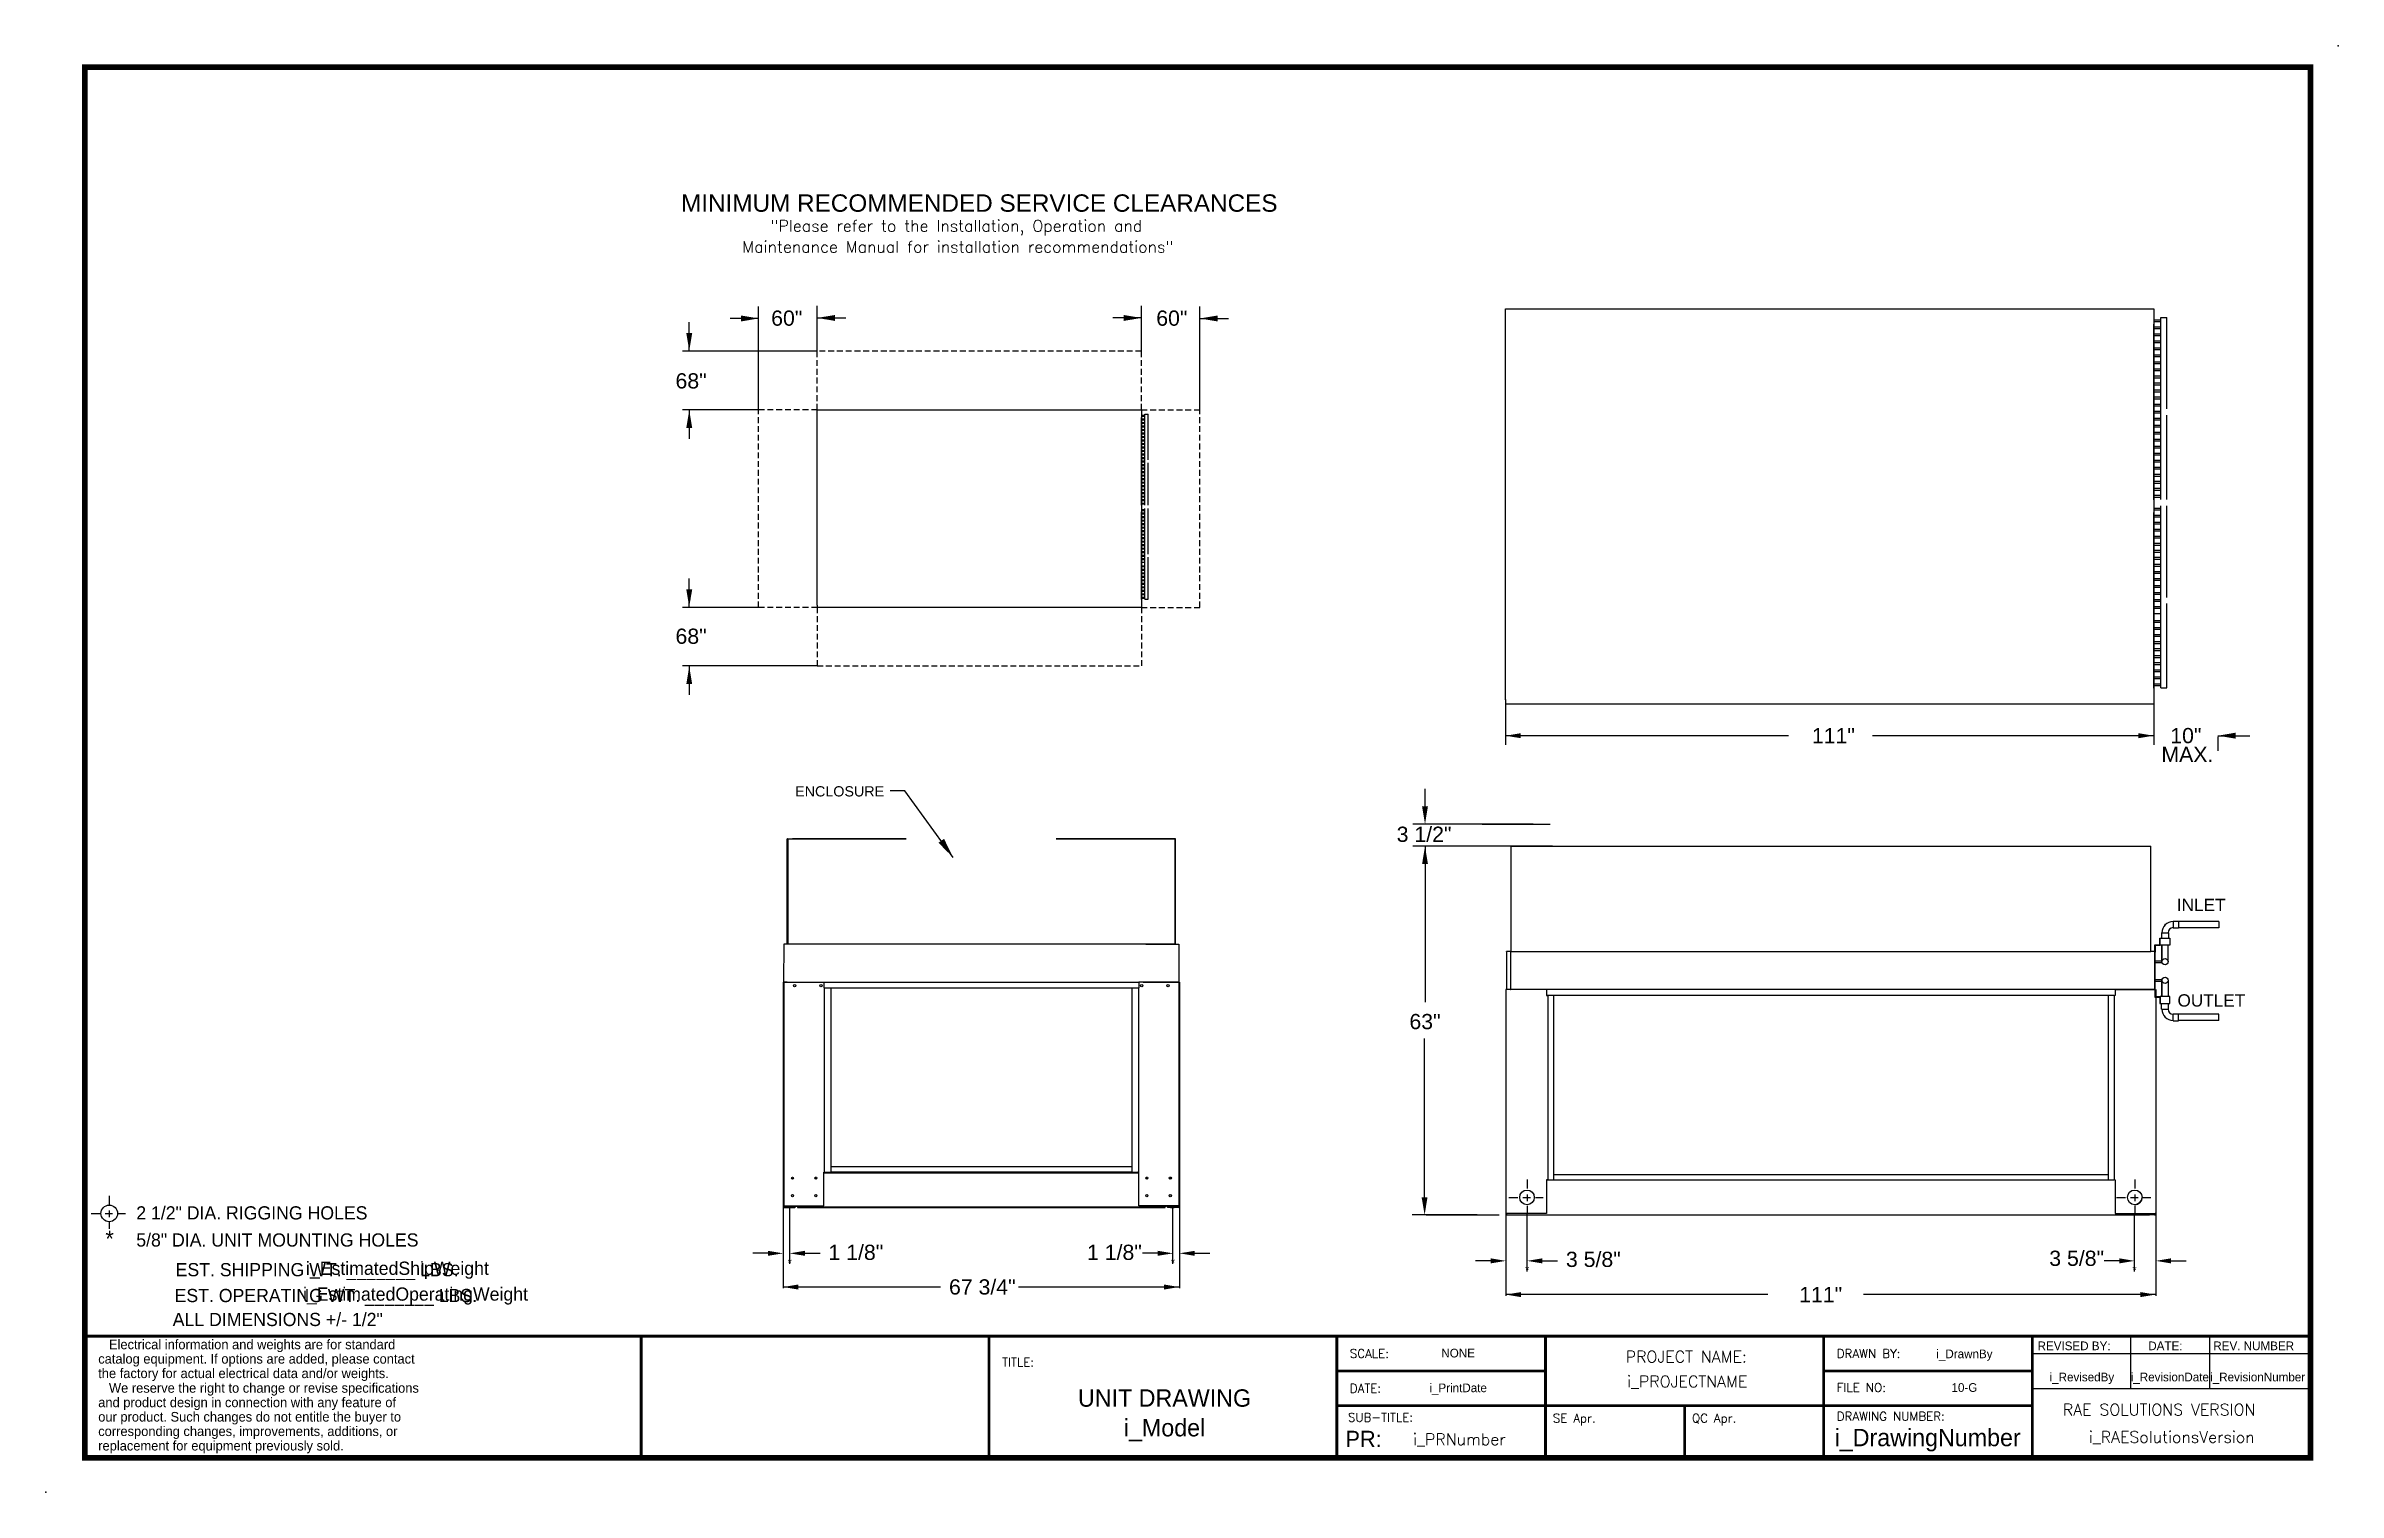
# Model space of a CAD drawing. Extents: x -115 to 276, y -24 to 223.
import ezdxf
from ezdxf.enums import TextEntityAlignment as Align

# ---------------------------------------------------------------- set-up
doc = ezdxf.new("R2010")
doc.units = 0
doc.header["$MEASUREMENT"] = 0
doc.linetypes.add('DASHED', pattern=[0.75, 0.5, -0.25])
doc.layers.get('0').update_dxf_attribs({"color": 1, "linetype": 'CONTINUOUS'})
doc.styles.add('dimentions', font='ARIAL.TTF')
doc.styles.add('SIMPLEX', font='SIMPLEX')
doc.dimstyles.get("Standard").update_dxf_attribs({"dimtxt": 0.18, "dimasz": 0.18, "dimexe": 0.18, "dimexo": 0.0625, "dimgap": 0.09, "dimtad": 0, "dimtih": 1, "dimtoh": 1, "dimdec": 4, "dimzin": 0, "dimdsep": 46, "dimtxsty": 'STANDARD', "dimcen": 0.09, "dimadec": 0, "dimazin": 0, "dimtfac": 1, "dimtdec": 4, "dimtofl": 0, "dimtmove": 0, "dimatfit": 3, "dimfxl": 1, "dimtolj": 1, "dimtzin": 0, "dimarcsym": 0})

msp = doc.modelspace()

# ---------------------------------------------------------------- texts
at = {"lineweight": 30}
for s, height, style, p in [('MINIMUM RECOMMENDED SERVICE CLEARANCES', 2.97, 'dimentions', (-6.92, 194.91)), ('SCALE:', 1.485, 'SIMPLEX', (107.31, -0.92)), ('DRAWN BY:', 1.485, 'SIMPLEX', (190.47, -0.92)), ('TITLE:', 1.485, 'SIMPLEX', (47.91, -2.41)), ('DATE:', 1.485, 'SIMPLEX', (107.31, -6.86)), ('FILE NO:', 1.485, 'SIMPLEX', (190.47, -6.72)), ('SUB-TITLE:', 1.485, 'SIMPLEX', (106.98, -11.82)), ('SE Apr.', 1.485, 'SIMPLEX', (141.98, -11.96)), ('QC Apr.', 1.485, 'SIMPLEX', (165.74, -11.96)), ('DRAWING NUMBER:', 1.485, 'SIMPLEX', (190.47, -11.64)), ('RAE SOLUTIONS VERSION', 1.9721, 'SIMPLEX', (229.09, -10.74))]:
    msp.add_text(s, height=height, dxfattribs=dict(at, style=style)).set_placement(p)
at = {"lineweight": 30, "style": 'SIMPLEX'}
for s, height, p in [('"Please refer to the Installation, Operation and', 1.9721, (40.12, 191.51)), ('Maintenance Manual for installation recommendations"', 1.9721, (40.36, 187.94)), ('PROJECT NAME:', 1.9721, (164.78, -1.71)), ('i_PROJECTNAME', 1.9721, (164.93, -5.94)), ('i_PRNumber', 1.972, (126.02, -15.81)), ('i_RAESolutionsVersion', 1.9721, (247.69, -15.43))]:
    msp.add_text(s, height=height, dxfattribs=at).set_placement(p, align=Align.CENTER)
at = {"color": 1, "style": 'dimentions'}
msp.add_text('MAX.', height=2.6, dxfattribs=at).set_placement((250.36, 100.89), align=Align.CENTER)
for s, p in [('3 1/2"', (119.99, 88.6)), ('63"', (120.15, 56.55))]:
    msp.add_text(s, height=2.6, dxfattribs=at).set_placement(p, align=Align.MIDDLE)
at = {"color": 1, "lineweight": 30, "style": 'dimentions'}
for s, p in [('INLET', (256.88, 75.42)), ('OUTLET', (260.24, 59.11))]:
    msp.add_text(s, height=2.1, dxfattribs=at).set_placement(p, align=Align.RIGHT)
at = {"lineweight": 30}
for s, height, p in [('2 1/2" DIA. RIGGING HOLES', 2.2572, (-99.96, 22.73)), ('5/8" DIA. UNIT MOUNTING HOLES', 2.2572, (-99.96, 18.1)), ('   Electrical information and weights are for standard', 1.6448, (-106.46, 0.56)), ('REVISED BY:', 1.485, (224.77, 0.4)), ('DATE:', 1.485, (243.68, 0.4)), ('REV. NUMBER', 1.485, (254.79, 0.4)), ('the factory for actual electrical data and/or weights.', 1.6448, (-106.46, -4.37)), ('catalog equipment. If options are added, please contact', 1.6448, (-106.46, -1.9)), ('and product design in connection with any feature of', 1.6448, (-106.46, -9.34)), ('   We reserve the right to change or revise specifications', 1.6448, (-106.46, -6.87)), ('our product. Such changes do not entitle the buyer to', 1.6448, (-106.46, -11.8)), ('corresponding changes, improvements, additions, or ', 1.6448, (-106.46, -14.27)), ('replacement for equipment previously sold.', 1.6448, (-106.46, -16.74))]:
    msp.add_text(s, height=height, dxfattribs=at).set_placement(p)
for s, height, p in [('*', 2.78, (-104.51, 18.06)), ('EST. SHIPPING WT. _______ LBS.', 2.2572, (-69.08, 13.03)), ('i_EstimatedShipWeight', 2.2598, (-55.36, 13.27)), ('*', 1.35, (137.6, 13.41)), ('*', 1.35, (241.34, 13.41)), ('EST. OPERATING WT. _______ LBS.', 2.2572, (-67.58, 8.61)), ('i_EstimatedOperatingWeight', 2.2572, (-52.27, 8.86)), ('ALL DIMENSIONS +/- 1/2"', 2.2572, (-75.8, 4.52)), ('NONE', 1.485, (125.81, -0.84)), ('i_DrawnBy', 1.485, (212.28, -0.97)), ('i_RevisedBy', 1.485, (232.34, -4.93)), ('i_RevisionDate', 1.485, (247.36, -4.93)), ('i_RevisionNumber', 1.485, (262.36, -4.93)), ('UNIT DRAWING', 2.97, (75.66, -9.26)), ('i_PrintDate', 1.485, (125.81, -6.78)), ('10-G', 1.485, (212.28, -6.72)), ('i_Model', 2.97, (75.66, -14.33)), ('i_DrawingNumber', 2.97, (206, -16.01))]:
    msp.add_text(s, height=height, dxfattribs=at).set_placement(p, align=Align.CENTER)
at = {"color": 1, "lineweight": 30}
for p in [(11.64, 14.7), (77.09, 14.7)]:
    msp.add_text('*', height=1.35, dxfattribs=at).set_placement(p, align=Align.CENTER)
at = {"color": 1, "style": 'dimentions'}
for s, p in [('1 1/8"', (18.26, 15.82)), ('1 1/8"', (62.42, 15.82)), ('3 5/8"', (144.22, 14.62)), ('3 5/8"', (226.77, 14.8))]:
    msp.add_text(s, height=2.6, dxfattribs=at).set_placement(p)
at = {"lineweight": 30}
msp.add_text('PR:', height=2.784, dxfattribs=at).set_placement((112.76, -16.16), align=Align.RIGHT)
at = {"color": 1, "char_height": 2.6, "attachment_point": 5, "style": 'dimentions'}
for s, insert in [('\\A1;60"', (11.14, 176.72)), ('\\A1;60"', (76.91, 176.72)), ('68"', (-5.2, 166)), ('68"', (-5.2, 122.37)), ('111"', (189.9, 105.39)), ('\\A1;10"', (250.1, 105.39))]:
    msp.add_mtext(s, dxfattribs=dict(at, insert=insert))
at = {"color": 1, "lineweight": 30, "insert": (27.78, 95.87), "char_height": 1.75, "attachment_point": 6, "style": 'dimentions'}
msp.add_mtext('ENCLOSURE', dxfattribs=at)
at = {"lineweight": 30, "insert": (44.54, 11.19), "char_height": 2.6, "attachment_point": 5, "style": 'dimentions'}
msp.add_mtext('67 3/4"', dxfattribs=at)
at = {"insert": (187.73, 9.9), "char_height": 2.6, "attachment_point": 5, "style": 'dimentions'}
msp.add_mtext('111"', dxfattribs=at)

# ---------------------------------------------------------------- linework, layer by layer
at = {"color": 1, "lineweight": 30}
for p, q in [((6.34, 176.68), (1.48, 176.68)), ((6.34, 161.07), (6.34, 178.72)), ((16.34, 171.07), (16.34, 178.82)), ((16.34, 171.07), (16.34, 178.82)), ((16.34, 176.77), (21.21, 176.77)), ((71.71, 176.77), (66.85, 176.77)), ((71.71, 171.07), (71.71, 178.82)), ((71.71, 171.07), (71.71, 178.82)), ((81.71, 161.07), (81.71, 178.72)), ((81.71, 176.68), (86.57, 176.68)), ((-5.52, 171.15), (-5.52, 176.02)), ((-5.52, 160.99), (-5.52, 156.13)), ((-5.52, 127.38), (-5.52, 132.24)), ((-5.52, 117.22), (-5.52, 112.36)), ((133.92, 111.55), (133.92, 103.81)), ((244.65, 111.55), (244.65, 103.81)), ((155.6, 105.39), (133.92, 105.39)), ((182.26, 105.39), (133.92, 105.39)), ((244.65, 105.39), (196.59, 105.39)), ((255.55, 105.39), (261.02, 105.39)), ((120.34, 23.51), (132.79, 23.51)), ((133.97, 24.51), (133.97, 9.68)), ((137.6, 13.86), (137.6, 23.76)), ((244.97, 24.51), (244.97, 9.68))]:
    msp.add_line(p, q, dxfattribs=at)
at = {"color": 1, "linetype": 'Continuous'}
for p, q in [((133.92, 111.54), (133.92, 178.34)), ((133.92, 178.34), (244.65, 178.34)), ((244.65, 178.34), (244.65, 110.8)), ((16.34, 127.67), (16.34, 161.07)), ((16.34, 161.07), (71.71, 161.07)), ((71.71, 161.07), (71.71, 127.3)), ((244.59, 145.48), (244.58, 145.48)), ((244.59, 145.48), (244.59, 145.48)), ((244.65, 145.48), (244.65, 145.47)), ((71.71, 144.64), (71.71, 144.64)), ((71.71, 144.64), (71.71, 144.64)), ((71.74, 144.64), (71.74, 144.64)), ((71.68, 127.3), (16.69, 127.3)), ((244.58, 110.8), (134.61, 110.8)), ((11.22, 69.79), (11.22, 87.74)), ((11.27, 87.74), (11.22, 87.74)), ((11.23, 69.79), (11.23, 87.74)), ((11.27, 87.74), (11.23, 87.74)), ((11.27, 87.79), (12.11, 87.79)), ((11.27, 87.79), (11.27, 87.74)), ((11.27, 87.79), (12.11, 87.79)), ((11.27, 87.79), (11.27, 87.74)), ((11.27, 69.79), (11.27, 87.74)), ((11.27, 87.74), (11.32, 87.74)), ((11.27, 87.74), (12.11, 87.74)), ((11.27, 69.79), (11.27, 87.74)), ((11.27, 87.74), (11.32, 87.74)), ((11.27, 87.74), (12.11, 87.74)), ((11.27, 87.69), (11.32, 87.69)), ((11.27, 87.69), (11.32, 87.69)), ((11.32, 87.69), (11.32, 87.74)), ((11.32, 87.69), (11.32, 87.74)), ((11.32, 87.69), (11.32, 69.79)), ((11.32, 87.69), (11.32, 87.69)), ((11.32, 87.69), (11.32, 69.79)), ((11.32, 87.69), (11.32, 87.69)), ((31.54, 87.69), (11.32, 87.69)), ((31.54, 87.69), (11.32, 87.69)), ((12.11, 87.74), (12.11, 87.79)), ((12.11, 87.74), (12.11, 87.79)), ((12.11, 87.74), (12.11, 87.74)), ((12.16, 87.74), (12.11, 87.74)), ((12.12, 87.74), (12.12, 87.74)), ((12.16, 87.74), (12.12, 87.74)), ((12.16, 87.74), (12.16, 87.74)), ((12.16, 87.74), (12.16, 87.74)), ((31.54, 87.74), (12.16, 87.74)), ((31.54, 87.74), (12.16, 87.74)), ((76.61, 87.74), (57.16, 87.74)), ((76.6, 87.74), (57.16, 87.74)), ((77.45, 87.69), (57.16, 87.69)), ((77.44, 87.69), (57.16, 87.69)), ((76.6, 87.74), (76.6, 87.74)), ((76.6, 87.74), (76.65, 87.74)), ((76.61, 87.74), (76.61, 87.74)), ((76.61, 87.74), (76.66, 87.74)), ((77.49, 87.79), (76.65, 87.79)), ((76.65, 87.79), (76.65, 87.74)), ((77.49, 87.74), (76.65, 87.74)), ((76.65, 87.74), (76.65, 87.74)), ((77.5, 87.79), (76.66, 87.79)), ((76.66, 87.79), (76.66, 87.74)), ((77.5, 87.74), (76.66, 87.74)), ((76.66, 87.74), (76.66, 87.74)), ((77.49, 87.74), (77.44, 87.74)), ((77.44, 87.69), (77.44, 87.74)), ((77.45, 87.69), (77.44, 87.69)), ((77.5, 87.74), (77.45, 87.74)), ((77.45, 87.69), (77.45, 87.74)), ((77.45, 69.79), (77.45, 87.69)), ((77.45, 87.69), (77.5, 87.69)), ((77.45, 87.69), (77.45, 87.69)), ((77.45, 69.79), (77.45, 87.69)), ((77.45, 87.69), (77.49, 87.69)), ((77.49, 87.74), (77.49, 87.79)), ((77.49, 69.79), (77.49, 87.74)), ((77.54, 87.74), (77.49, 87.74)), ((77.5, 87.74), (77.5, 87.79)), ((77.5, 69.79), (77.5, 87.74)), ((77.55, 87.74), (77.5, 87.74)), ((77.54, 69.79), (77.54, 87.74)), ((77.55, 69.79), (77.55, 87.74)), ((134.78, 86.49), (134.78, 68.49)), ((134.82, 86.49), (244.11, 86.49)), ((244.11, 86.44), (244.11, 86.49)), ((244.11, 68.49), (244.11, 86.44)), ((10.62, 69.79), (10.61, 63.3)), ((11.32, 69.79), (10.62, 69.79)), ((77.45, 69.79), (11.32, 69.79)), ((77.45, 69.79), (72.47, 69.79)), ((72.47, 69.79), (77.45, 69.79)), ((72.47, 69.79), (77.45, 69.79)), ((77.45, 69.79), (77.44, 69.79)), ((77.45, 69.79), (77.44, 69.79)), ((77.45, 69.79), (77.44, 69.79)), ((77.44, 69.79), (77.44, 69.79)), ((77.45, 69.79), (77.45, 69.79)), ((77.45, 69.79), (77.45, 69.79)), ((77.45, 69.79), (77.45, 69.79)), ((77.5, 69.79), (77.45, 69.79)), ((77.45, 69.79), (77.45, 69.79)), ((77.45, 69.79), (77.45, 69.79)), ((77.45, 69.79), (77.45, 69.79)), ((77.45, 69.79), (77.45, 69.79)), ((77.5, 69.79), (77.45, 69.79)), ((77.45, 69.79), (77.45, 69.79)), ((77.45, 69.79), (77.45, 69.79)), ((77.45, 69.79), (77.45, 69.79)), ((77.45, 69.79), (77.45, 69.79)), ((77.49, 69.79), (77.45, 69.79)), ((77.54, 69.79), (77.49, 69.79)), ((77.55, 69.79), (77.5, 69.79)), ((77.55, 69.79), (77.5, 69.79)), ((77.54, 69.79), (78.12, 69.79)), ((77.55, 69.79), (78.12, 69.79)), ((77.55, 69.79), (78.12, 69.79)), ((78.12, 69.79), (78.12, 63.3)), ((134.78, 68.49), (134.08, 68.49)), ((134.08, 68.44), (134.08, 68.49)), ((134.08, 68.38), (134.08, 62.01)), ((134.77, 68.49), (134.77, 62.01)), ((134.78, 68.49), (134.82, 68.49)), ((134.82, 68.49), (244.11, 68.49)), ((244.11, 68.49), (244.11, 68.44)), ((244.81, 68.49), (244.11, 68.49)), ((244.11, 68.44), (244.11, 68.49)), ((244.11, 68.49), (244.11, 68.49)), ((244.81, 68.44), (244.81, 68.49)), ((244.81, 68.44), (244.81, 68.38)), ((244.81, 62.01), (244.81, 68.38)), ((10.51, 63.3), (10.5, 62.3)), ((10.52, 63.3), (10.51, 62.3)), ((10.52, 63.3), (10.51, 62.3)), ((10.51, 63.3), (10.51, 25.05)), ((10.51, 63.3), (10.62, 63.3)), ((10.51, 63.3), (10.51, 63.3)), ((10.52, 63.3), (10.52, 25.05)), ((10.52, 63.3), (10.63, 63.3)), ((10.52, 63.3), (10.52, 63.3)), ((10.52, 63.3), (10.52, 63.3)), ((10.52, 63.3), (10.63, 63.3)), ((10.62, 63.3), (10.62, 25.05)), ((10.62, 63.3), (17.45, 63.3)), ((11.18, 63.3), (10.62, 63.3)), ((11.18, 63.3), (10.62, 63.3)), ((10.62, 63.3), (10.62, 63.3)), ((10.63, 63.3), (10.63, 25.05)), ((11.19, 63.3), (10.63, 63.3)), ((11.19, 63.3), (10.63, 63.3)), ((10.63, 63.3), (10.63, 63.3)), ((10.63, 63.3), (10.63, 63.3)), ((11.19, 63.3), (10.63, 63.3)), ((11.19, 63.3), (10.63, 63.3)), ((10.68, 63.3), (10.68, 63.3)), ((10.68, 63.3), (10.68, 63.3)), ((10.68, 63.3), (10.68, 63.3)), ((10.68, 63.3), (10.68, 63.3)), ((10.68, 63.3), (10.68, 63.3)), ((10.68, 63.3), (10.68, 63.3)), ((17.45, 63.3), (17.45, 62.3)), ((17.45, 63.3), (71.29, 63.3)), ((78.12, 63.3), (71.29, 63.3)), ((71.29, 63.3), (71.29, 62.3)), ((71.99, 63.3), (77.44, 63.3)), ((78.12, 63.3), (71.99, 63.3)), ((78.12, 63.3), (71.99, 63.3)), ((71.99, 63.3), (77.44, 63.3)), ((77.43, 63.3), (77.43, 63.3)), ((77.43, 63.3), (77.43, 63.3)), ((77.43, 63.3), (77.43, 63.3)), ((77.43, 63.3), (77.43, 63.3)), ((77.49, 63.3), (77.43, 63.3)), ((77.44, 63.3), (77.44, 63.3)), ((77.44, 63.3), (77.44, 63.3)), ((77.44, 63.3), (77.44, 63.3)), ((77.44, 63.3), (77.44, 63.3)), ((77.5, 63.3), (77.44, 63.3)), ((77.5, 63.3), (77.44, 63.3)), ((77.44, 63.3), (77.44, 63.3)), ((77.44, 63.3), (77.44, 63.3)), ((77.44, 63.3), (77.44, 63.3)), ((77.44, 63.3), (77.44, 63.3)), ((77.49, 63.3), (77.56, 63.3)), ((77.5, 63.3), (77.56, 63.3)), ((77.5, 63.3), (77.56, 63.3)), ((77.56, 63.3), (78.12, 63.3)), ((77.56, 63.3), (78.12, 63.3)), ((77.56, 63.3), (77.56, 63.3)), ((77.56, 63.3), (77.56, 63.3)), ((77.56, 63.3), (78.12, 63.3)), ((77.56, 63.3), (78.12, 63.3)), ((77.56, 63.3), (78.12, 63.3)), ((77.56, 63.3), (78.12, 63.3)), ((77.56, 63.3), (77.56, 63.3)), ((78.06, 63.3), (78.06, 63.3)), ((78.06, 63.3), (78.06, 63.3)), ((78.06, 63.3), (78.06, 63.3)), ((78.06, 63.3), (78.06, 63.3)), ((78.06, 63.3), (78.06, 63.3)), ((78.06, 63.3), (78.06, 63.3)), ((78.12, 63.3), (78.12, 25.05)), ((78.23, 63.3), (78.12, 63.3)), ((78.12, 63.3), (78.12, 63.3)), ((78.12, 63.3), (78.12, 63.3)), ((78.12, 63.3), (78.12, 63.3)), ((78.12, 63.3), (78.12, 63.3)), ((78.23, 63.3), (78.12, 63.3)), ((78.12, 63.3), (78.12, 25.05)), ((78.22, 63.3), (78.12, 63.3)), ((78.12, 63.3), (78.12, 63.3)), ((78.12, 63.3), (78.12, 63.3)), ((78.22, 63.3), (78.22, 25.05)), ((78.23, 63.3), (78.23, 25.05)), ((10.5, 62.3), (10.5, 30.8)), ((10.51, 62.3), (10.5, 62.3)), ((10.51, 62.3), (10.51, 30.8)), ((10.52, 62.3), (10.51, 62.3)), ((10.52, 62.3), (10.51, 62.3)), ((17.45, 62.3), (17.53, 62.3)), ((17.53, 62.3), (17.53, 30.8)), ((17.53, 62.3), (71.2, 62.3)), ((18.66, 62.3), (18.66, 30.8)), ((70.08, 62.3), (70.08, 30.8)), ((71.2, 62.3), (71.2, 30.8)), ((71.29, 62.3), (71.2, 62.3)), ((134.08, 62.01), (133.97, 62.01)), ((133.97, 62.01), (133.97, 23.76)), ((140.91, 62.01), (134.08, 62.01)), ((134.7, 62.01), (134.7, 62.01)), ((134.7, 62.01), (134.77, 62.01)), ((244.75, 62.01), (134.77, 62.01)), ((134.77, 62.01), (134.77, 62.01)), ((134.77, 62.01), (134.77, 62.01)), ((134.77, 62.01), (134.77, 62.01)), ((140.91, 62.01), (140.91, 61.01)), ((238.04, 62.01), (140.91, 62.01)), ((140.91, 61.01), (140.99, 61.01)), ((141.1, 61.01), (140.99, 61.01)), ((141.1, 61.01), (141.1, 29.51)), ((141.1, 61.01), (141.1, 29.51)), ((237.85, 61.01), (141.1, 61.01)), ((142.12, 61.01), (142.12, 29.51)), ((236.83, 61.01), (236.83, 29.51)), ((237.85, 61.01), (237.85, 29.51)), ((237.85, 61.01), (237.96, 61.01)), ((237.85, 61.01), (237.85, 29.51)), ((238.04, 61.01), (237.96, 61.01)), ((238.04, 62.01), (244.87, 62.01)), ((238.04, 62.01), (238.04, 61.01)), ((244.97, 62.01), (244.97, 23.76)), ((17.54, 57.48), (17.54, 30.8)), ((18.67, 57.69), (18.67, 30.8)), ((70.08, 31.7), (18.66, 31.7)), ((70.08, 31.7), (18.67, 31.7)), ((10.5, 30.8), (10.51, 25.05)), ((10.51, 30.8), (10.5, 30.8)), ((10.5, 30.8), (10.5, 30.8)), ((10.5, 30.8), (10.51, 30.8)), ((10.51, 30.8), (10.52, 25.05)), ((10.52, 30.8), (10.51, 30.8)), ((10.51, 30.8), (10.51, 30.8)), ((10.51, 30.8), (10.52, 30.8)), ((10.51, 30.8), (10.51, 30.8)), ((10.52, 30.8), (10.52, 30.8)), ((12.24, 29.67), (11.98, 29.67)), ((12.24, 29.67), (11.98, 29.67)), ((12.24, 29.67), (11.98, 29.67)), ((12.24, 29.67), (11.98, 29.67)), ((12.11, 29.99), (12.1, 29.99)), ((12.11, 29.99), (12.1, 29.99)), ((12.12, 29.99), (12.11, 29.99)), ((12.12, 29.99), (12.11, 29.99)), ((16.24, 29.67), (15.98, 29.67)), ((16.24, 29.67), (15.98, 29.67)), ((16.24, 29.67), (15.98, 29.67)), ((16.24, 29.67), (15.98, 29.67)), ((16.11, 29.99), (16.1, 29.99)), ((16.11, 29.99), (16.1, 29.99)), ((16.12, 29.99), (16.11, 29.99)), ((16.12, 29.99), (16.11, 29.99)), ((17.45, 25.05), (17.45, 30.8)), ((17.45, 30.8), (17.53, 30.8)), ((17.45, 30.8), (17.53, 30.8)), ((17.45, 30.7), (71.29, 30.7)), ((17.46, 25.05), (17.46, 30.8)), ((17.46, 30.8), (17.54, 30.8)), ((17.46, 30.8), (17.54, 30.8)), ((17.46, 30.7), (71.29, 30.7)), ((17.64, 30.8), (17.53, 30.8)), ((17.53, 30.8), (17.53, 30.8)), ((17.54, 30.8), (17.53, 30.8)), ((17.65, 30.8), (17.54, 30.8)), ((17.54, 30.8), (17.54, 30.8)), ((17.54, 30.8), (17.54, 30.8)), ((17.54, 30.8), (17.65, 30.8)), ((17.54, 30.8), (17.64, 30.8)), ((17.64, 30.8), (71.1, 30.8)), ((17.64, 30.8), (17.64, 30.8)), ((17.64, 30.8), (17.64, 30.8)), ((17.65, 30.8), (71.1, 30.8)), ((17.65, 30.8), (17.65, 30.8)), ((17.65, 30.8), (17.65, 30.8)), ((70.08, 30.8), (18.66, 30.8)), ((18.66, 30.8), (70.08, 30.8)), ((18.66, 30.8), (18.66, 30.8)), ((70.08, 30.8), (18.67, 30.8)), ((18.67, 30.8), (70.08, 30.8)), ((18.67, 30.8), (18.67, 30.8)), ((70.08, 30.8), (70.08, 30.8)), ((70.08, 30.8), (70.08, 30.8)), ((71.1, 30.8), (71.1, 30.8)), ((71.1, 30.8), (71.1, 30.8)), ((71.1, 30.8), (71.21, 30.8)), ((71.21, 30.8), (71.1, 30.8)), ((71.1, 30.8), (71.1, 30.8)), ((71.1, 30.8), (71.1, 30.8)), ((71.1, 30.8), (71.2, 30.8)), ((71.2, 30.8), (71.1, 30.8)), ((71.29, 30.8), (71.2, 30.8)), ((71.2, 30.8), (71.2, 30.8)), ((71.2, 30.8), (71.2, 30.8)), ((71.29, 30.8), (71.2, 30.8)), ((71.29, 30.8), (71.21, 30.8)), ((71.21, 30.8), (71.21, 30.8)), ((71.21, 30.8), (71.21, 30.8)), ((71.29, 30.8), (71.21, 30.8)), ((71.29, 25.05), (71.29, 30.8)), ((71.29, 25.05), (71.29, 30.8)), ((72.76, 29.67), (72.5, 29.67)), ((72.76, 29.67), (72.5, 29.67)), ((72.77, 29.67), (72.51, 29.67)), ((72.77, 29.67), (72.51, 29.67)), ((72.64, 29.99), (72.63, 29.99)), ((72.64, 29.99), (72.63, 29.99)), ((72.64, 29.99), (72.63, 29.99)), ((72.64, 29.99), (72.63, 29.99)), ((76.76, 29.67), (76.5, 29.67)), ((76.76, 29.67), (76.5, 29.67)), ((76.77, 29.67), (76.51, 29.67)), ((76.77, 29.67), (76.51, 29.67)), ((76.64, 29.99), (76.63, 29.99)), ((76.64, 29.99), (76.63, 29.99)), ((76.64, 29.99), (76.63, 29.99)), ((76.64, 29.99), (76.63, 29.99)), ((78.22, 30.8), (78.22, 30.8)), ((78.22, 30.8), (78.22, 30.8)), ((78.23, 30.8), (78.23, 30.8)), ((78.23, 30.8), (78.23, 30.8)), ((140.99, 29.51), (140.91, 29.51)), ((140.91, 29.51), (140.91, 23.76)), ((140.99, 29.51), (141.1, 29.51)), ((141.1, 29.51), (237.85, 29.51)), ((142.12, 30.4), (236.83, 30.4)), ((142.12, 29.51), (236.83, 29.51)), ((237.96, 29.51), (237.85, 29.51)), ((237.96, 29.51), (238.04, 29.51)), ((238.04, 29.51), (238.04, 23.76)), ((10.51, 25.8), (10.51, 10.97)), ((10.51, 25.05), (10.51, 25.05)), ((10.62, 25.05), (10.51, 25.05)), ((10.62, 25.05), (10.51, 25.05)), ((10.51, 25.05), (10.51, 25.05)), ((10.51, 24.45), (10.51, 15.15)), ((10.52, 25.05), (10.52, 25.05)), ((10.62, 25.05), (10.52, 25.05)), ((10.63, 25.05), (10.52, 25.05)), ((10.52, 25.05), (10.52, 25.05)), ((10.62, 25.05), (10.61, 24.91)), ((10.62, 25.05), (10.61, 24.91)), ((10.72, 24.91), (10.61, 24.91)), ((10.71, 24.91), (10.61, 24.91)), ((10.63, 25.05), (10.62, 25.05)), ((10.62, 25.05), (17.45, 25.05)), ((10.62, 25.05), (17.45, 25.05)), ((10.62, 25.05), (10.62, 25.05)), ((10.62, 25.05), (10.62, 25.05)), ((10.63, 25.05), (17.46, 25.05)), ((10.63, 25.05), (17.46, 25.05)), ((10.63, 25.05), (10.63, 25.05)), ((10.71, 25.05), (10.71, 24.99)), ((10.71, 24.99), (10.71, 24.91)), ((10.71, 24.99), (10.71, 24.99)), ((10.82, 24.99), (10.71, 24.99)), ((10.71, 24.99), (10.82, 24.99)), ((10.71, 24.91), (12.5, 24.91)), ((10.71, 24.8), (10.71, 24.91)), ((10.71, 24.8), (12.5, 24.8)), ((10.71, 24.8), (12.5, 24.8)), ((10.72, 25.05), (10.72, 24.99)), ((10.72, 24.99), (10.72, 24.91)), ((10.72, 24.99), (10.72, 24.99)), ((10.82, 24.99), (10.72, 24.99)), ((10.72, 24.99), (10.82, 24.99)), ((10.72, 24.91), (12.51, 24.91)), ((10.72, 24.8), (10.72, 24.91)), ((10.72, 24.8), (12.51, 24.8)), ((10.72, 24.8), (12.51, 24.8)), ((10.82, 25.05), (10.82, 24.99)), ((10.82, 25.05), (10.82, 24.99)), ((10.82, 24.99), (12.97, 24.99)), ((10.82, 24.99), (12.97, 24.99)), ((10.82, 24.99), (10.82, 24.99)), ((10.82, 24.99), (10.82, 24.99)), ((10.82, 24.99), (12.96, 24.99)), ((10.82, 24.99), (12.96, 24.99)), ((10.82, 24.99), (10.82, 24.99)), ((10.82, 24.99), (10.82, 24.99)), ((12.05, 24.8), (11.42, 24.8)), ((12.05, 24.8), (11.42, 24.8)), ((12.05, 24.8), (11.43, 24.8)), ((12.05, 24.8), (11.43, 24.8)), ((11.64, 15.15), (11.64, 25.05)), ((12.11, 26.99), (12.1, 26.99)), ((12.11, 26.99), (12.1, 26.99)), ((12.12, 26.99), (12.11, 26.99)), ((12.12, 26.99), (12.11, 26.99)), ((12.5, 24.91), (12.5, 24.99)), ((12.5, 24.91), (12.5, 24.8)), ((12.61, 24.91), (12.5, 24.91)), ((12.51, 24.91), (12.51, 24.99)), ((12.51, 24.91), (12.51, 24.8)), ((12.61, 24.91), (12.51, 24.91)), ((12.61, 24.91), (12.61, 24.99)), ((12.61, 24.91), (12.61, 24.99)), ((12.95, 24.91), (12.95, 24.99)), ((12.95, 24.91), (12.95, 24.8)), ((12.96, 24.91), (12.95, 24.91)), ((75.78, 24.8), (12.95, 24.8)), ((75.78, 24.8), (12.95, 24.8)), ((12.96, 24.91), (12.96, 24.99)), ((12.96, 24.99), (12.96, 24.91)), ((12.96, 24.91), (12.96, 24.8)), ((12.97, 24.91), (12.96, 24.91)), ((12.96, 24.91), (75.78, 24.91)), ((12.96, 24.91), (12.96, 24.8)), ((75.78, 24.8), (12.96, 24.8)), ((75.78, 24.8), (12.96, 24.8)), ((12.96, 24.8), (75.78, 24.8)), ((12.96, 24.8), (75.78, 24.8)), ((12.97, 24.99), (12.97, 24.91)), ((12.97, 24.91), (75.78, 24.91)), ((12.97, 24.91), (12.97, 24.8)), ((12.97, 24.8), (75.78, 24.8)), ((12.97, 24.8), (75.78, 24.8)), ((16.11, 26.99), (16.1, 26.99)), ((16.11, 26.99), (16.1, 26.99)), ((16.12, 26.99), (16.11, 26.99)), ((16.12, 26.99), (16.11, 26.99)), ((17.45, 25.05), (17.45, 25.05)), ((17.46, 25.05), (17.46, 25.05)), ((78.12, 25.05), (71.29, 25.05)), ((78.12, 25.05), (71.29, 25.05)), ((71.29, 25.05), (71.29, 25.05)), ((78.12, 25.05), (71.29, 25.05)), ((78.12, 25.05), (71.29, 25.05)), ((71.29, 25.05), (71.29, 25.05)), ((72.64, 26.99), (72.63, 26.99)), ((72.64, 26.99), (72.63, 26.99)), ((72.64, 26.99), (72.63, 26.99)), ((72.64, 26.99), (72.63, 26.99)), ((77.93, 24.99), (75.78, 24.99)), ((75.78, 24.99), (75.78, 24.91)), ((77.93, 24.99), (75.78, 24.99)), ((77.92, 24.99), (75.78, 24.99)), ((75.78, 24.99), (75.78, 24.91)), ((77.92, 24.99), (75.78, 24.99)), ((75.78, 24.8), (75.78, 24.91)), ((75.78, 24.8), (75.78, 24.91)), ((76.12, 24.91), (76.12, 24.99)), ((76.12, 24.91), (76.12, 24.99)), ((76.12, 24.91), (76.23, 24.91)), ((76.12, 24.91), (76.22, 24.91)), ((76.22, 24.91), (76.22, 24.99)), ((76.22, 24.91), (76.22, 24.8)), ((78.01, 24.91), (76.22, 24.91)), ((78.01, 24.8), (76.22, 24.8)), ((78.01, 24.8), (76.22, 24.8)), ((76.23, 24.91), (76.23, 24.99)), ((76.23, 24.91), (76.23, 24.8)), ((78.02, 24.91), (76.23, 24.91)), ((78.02, 24.8), (76.23, 24.8)), ((78.02, 24.8), (76.23, 24.8)), ((76.64, 26.99), (76.63, 26.99)), ((76.64, 26.99), (76.63, 26.99)), ((76.64, 26.99), (76.63, 26.99)), ((76.64, 26.99), (76.63, 26.99)), ((76.68, 24.8), (77.31, 24.8)), ((76.68, 24.8), (77.31, 24.8)), ((76.69, 24.8), (77.31, 24.8)), ((76.69, 24.8), (77.31, 24.8)), ((77.1, 15.15), (77.1, 25.05)), ((77.92, 24.99), (77.92, 25.05)), ((77.92, 24.99), (77.92, 24.99)), ((77.92, 24.99), (78.03, 24.99)), ((77.92, 24.99), (77.92, 24.99)), ((77.92, 24.99), (78.03, 24.99)), ((77.93, 24.99), (77.93, 25.05)), ((77.93, 24.99), (77.93, 24.99)), ((77.93, 24.99), (78.03, 24.99)), ((77.93, 24.99), (77.93, 24.99)), ((77.93, 24.99), (78.03, 24.99)), ((78.03, 24.99), (78.01, 24.91)), ((78.01, 24.8), (78.01, 24.91)), ((78.01, 24.91), (78.12, 24.91)), ((78.03, 24.99), (78.02, 24.91)), ((78.02, 24.8), (78.02, 24.91)), ((78.02, 24.91), (78.12, 24.91)), ((78.03, 25.05), (78.03, 24.99)), ((78.03, 25.05), (78.03, 24.99)), ((78.03, 24.99), (78.03, 24.99)), ((78.03, 24.99), (78.03, 24.99)), ((78.12, 25.05), (78.12, 25.05)), ((78.12, 25.05), (78.23, 25.05)), ((78.12, 25.05), (78.23, 25.05)), ((78.12, 25.05), (78.12, 25.05)), ((78.12, 25.05), (78.12, 24.91)), ((78.12, 25.05), (78.12, 25.05)), ((78.12, 25.05), (78.22, 25.05)), ((78.12, 25.05), (78.22, 25.05)), ((78.12, 25.05), (78.12, 25.05)), ((78.12, 25.05), (78.12, 24.91)), ((78.22, 25.05), (78.22, 25.05)), ((78.22, 25.05), (78.22, 25.05)), ((78.23, 25.8), (78.23, 10.97)), ((78.23, 25.05), (78.23, 25.05)), ((78.23, 25.05), (78.23, 25.05)), ((78.23, 24.45), (78.23, 15.15)), ((133.97, 23.76), (134.08, 23.76)), ((134.08, 23.76), (134.08, 23.69)), ((140.91, 23.76), (134.08, 23.76)), ((134.08, 23.69), (134.08, 23.61)), ((134.19, 23.51), (135.08, 23.51)), ((135.08, 23.51), (243.87, 23.51)), ((238.04, 23.76), (244.87, 23.76)), ((244.76, 23.51), (243.87, 23.51)), ((244.87, 23.69), (244.87, 23.76)), ((244.97, 23.76), (244.87, 23.76)), ((244.87, 23.69), (244.87, 23.61))]:
    msp.add_line(p, q, dxfattribs=at)
at = {"color": 1, "ltscale": 7}
for p, q in [((244.61, 176.46), (245.83, 176.46)), ((245.81, 176.84), (246.86, 176.84)), ((245.81, 145.77), (245.81, 176.84)), ((246.86, 161.22), (246.86, 176.84)), ((244.61, 176.16), (245.83, 176.16)), ((244.61, 175.26), (245.83, 175.26)), ((244.61, 174.96), (245.83, 174.96)), ((244.61, 174.06), (245.83, 174.06)), ((244.61, 173.76), (245.83, 173.76)), ((244.61, 172.86), (245.83, 172.86)), ((244.61, 172.56), (245.83, 172.56)), ((244.61, 171.66), (245.83, 171.66)), ((244.61, 171.36), (245.83, 171.36)), ((244.61, 170.46), (245.83, 170.46)), ((244.61, 170.16), (245.83, 170.16)), ((244.61, 169.26), (245.83, 169.26)), ((244.61, 168.96), (245.83, 168.96)), ((244.61, 168.06), (245.83, 168.06)), ((244.61, 167.76), (245.83, 167.76)), ((244.61, 166.86), (245.83, 166.86)), ((244.61, 166.56), (245.83, 166.56)), ((244.61, 165.66), (245.83, 165.66)), ((244.61, 165.36), (245.83, 165.36)), ((244.61, 164.46), (245.83, 164.46)), ((244.61, 164.16), (245.83, 164.16)), ((244.61, 163.26), (245.83, 163.26)), ((244.61, 162.96), (245.83, 162.96)), ((244.61, 162.06), (245.83, 162.06)), ((244.61, 161.76), (245.83, 161.76)), ((244.61, 160.86), (245.83, 160.86)), ((244.61, 160.56), (245.83, 160.56)), ((71.72, 160.13), (72.33, 160.13)), ((71.72, 159.98), (72.33, 159.98)), ((71.72, 159.53), (72.33, 159.53)), ((71.72, 159.38), (72.33, 159.38)), ((71.72, 158.93), (72.33, 158.93)), ((71.72, 158.78), (72.33, 158.78)), ((71.72, 158.33), (72.33, 158.33)), ((71.72, 158.18), (72.33, 158.18)), ((71.72, 157.73), (72.33, 157.73)), ((71.72, 157.58), (72.33, 157.58)), ((71.72, 157.13), (72.33, 157.13)), ((71.72, 156.98), (72.33, 156.98)), ((72.32, 160.32), (72.85, 160.32)), ((72.32, 144.79), (72.32, 160.32)), ((72.85, 152.51), (72.85, 160.32)), ((244.61, 159.66), (245.83, 159.66)), ((244.61, 159.36), (245.83, 159.36)), ((244.61, 158.46), (245.83, 158.46)), ((244.61, 158.16), (245.83, 158.16)), ((244.61, 157.26), (245.83, 157.26)), ((244.61, 156.96), (245.83, 156.96)), ((246.86, 145.77), (246.86, 160.17)), ((71.72, 156.53), (72.33, 156.53)), ((71.72, 156.38), (72.33, 156.38)), ((71.72, 155.93), (72.33, 155.93)), ((71.72, 155.78), (72.33, 155.78)), ((71.72, 155.33), (72.33, 155.33)), ((71.72, 155.18), (72.33, 155.18)), ((71.72, 154.73), (72.33, 154.73)), ((71.72, 154.58), (72.33, 154.58)), ((71.72, 154.13), (72.33, 154.13)), ((71.72, 153.98), (72.33, 153.98)), ((71.72, 153.53), (72.33, 153.53)), ((71.72, 153.38), (72.33, 153.38)), ((71.72, 152.93), (72.33, 152.93)), ((71.72, 152.78), (72.33, 152.78)), ((244.61, 156.06), (245.83, 156.06)), ((244.61, 155.76), (245.83, 155.76)), ((244.61, 154.86), (245.83, 154.86)), ((244.61, 154.56), (245.83, 154.56)), ((244.61, 153.66), (245.83, 153.66)), ((244.61, 153.36), (245.83, 153.36)), ((71.72, 152.33), (72.33, 152.33)), ((71.72, 152.18), (72.33, 152.18)), ((71.72, 151.73), (72.33, 151.73)), ((71.72, 151.58), (72.33, 151.58)), ((71.72, 151.13), (72.33, 151.13)), ((71.72, 150.98), (72.33, 150.98)), ((71.72, 150.53), (72.33, 150.53)), ((71.72, 150.38), (72.33, 150.38)), ((71.72, 149.93), (72.33, 149.93)), ((71.72, 149.78), (72.33, 149.78)), ((71.72, 149.33), (72.33, 149.33)), ((71.72, 149.18), (72.33, 149.18)), ((72.85, 144.79), (72.85, 151.99)), ((244.61, 152.46), (245.83, 152.46)), ((244.61, 152.16), (245.83, 152.16)), ((244.61, 151.26), (245.83, 151.26)), ((244.61, 150.96), (245.83, 150.96)), ((244.61, 150.06), (245.83, 150.06)), ((244.61, 149.76), (245.83, 149.76)), ((244.61, 148.86), (245.83, 148.86)), ((71.72, 148.73), (72.33, 148.73)), ((71.72, 148.58), (72.33, 148.58)), ((71.72, 148.13), (72.33, 148.13)), ((71.72, 147.98), (72.33, 147.98)), ((71.72, 147.53), (72.33, 147.53)), ((71.72, 147.38), (72.33, 147.38)), ((71.72, 146.93), (72.33, 146.93)), ((71.72, 146.78), (72.33, 146.78)), ((71.72, 146.33), (72.33, 146.33)), ((71.72, 146.18), (72.33, 146.18)), ((71.72, 145.73), (72.33, 145.73)), ((71.72, 145.58), (72.33, 145.58)), ((71.72, 145.13), (72.33, 145.13)), ((71.72, 144.98), (72.33, 144.98)), ((244.61, 148.56), (245.83, 148.56)), ((244.61, 147.66), (245.83, 147.66)), ((244.61, 147.36), (245.83, 147.36)), ((244.61, 146.46), (245.83, 146.46)), ((244.61, 146.16), (245.83, 146.16)), ((71.72, 144.04), (72.33, 144.04)), ((71.72, 143.89), (72.33, 143.89)), ((71.72, 143.44), (72.33, 143.44)), ((71.72, 143.29), (72.33, 143.29)), ((71.72, 142.84), (72.33, 142.84)), ((71.72, 142.69), (72.33, 142.69)), ((71.72, 142.24), (72.33, 142.24)), ((71.72, 142.09), (72.33, 142.09)), ((71.72, 141.64), (72.33, 141.64)), ((71.72, 141.49), (72.33, 141.49)), ((71.72, 141.04), (72.33, 141.04)), ((72.32, 128.69), (72.32, 144.22)), ((72.85, 136.42), (72.85, 144.22)), ((244.61, 144.27), (245.83, 144.27)), ((244.61, 143.97), (245.83, 143.97)), ((244.61, 143.07), (245.83, 143.07)), ((244.61, 142.77), (245.83, 142.77)), ((244.61, 141.87), (245.83, 141.87)), ((244.61, 141.57), (245.83, 141.57)), ((245.81, 113.57), (245.81, 144.64)), ((246.86, 129.03), (246.86, 144.64)), ((71.72, 140.89), (72.33, 140.89)), ((71.72, 140.44), (72.33, 140.44)), ((71.72, 140.29), (72.33, 140.29)), ((71.72, 139.84), (72.33, 139.84)), ((71.72, 139.69), (72.33, 139.69)), ((71.72, 139.24), (72.33, 139.24)), ((71.72, 139.09), (72.33, 139.09)), ((71.72, 138.64), (72.33, 138.64)), ((71.72, 138.49), (72.33, 138.49)), ((71.72, 138.04), (72.33, 138.04)), ((71.72, 137.89), (72.33, 137.89)), ((71.72, 137.44), (72.33, 137.44)), ((71.72, 137.29), (72.33, 137.29)), ((244.61, 140.67), (245.83, 140.67)), ((244.61, 140.37), (245.83, 140.37)), ((244.61, 139.47), (245.83, 139.47)), ((244.61, 139.17), (245.83, 139.17)), ((244.61, 138.27), (245.83, 138.27)), ((244.61, 137.97), (245.83, 137.97)), ((244.61, 137.07), (245.83, 137.07)), ((71.72, 136.84), (72.33, 136.84)), ((71.72, 136.69), (72.33, 136.69)), ((71.72, 136.24), (72.33, 136.24)), ((71.72, 136.09), (72.33, 136.09)), ((71.72, 135.64), (72.33, 135.64)), ((71.72, 135.49), (72.33, 135.49)), ((71.72, 135.04), (72.33, 135.04)), ((71.72, 134.44), (72.33, 134.44)), ((71.72, 134.29), (72.33, 134.29)), ((71.72, 133.84), (72.33, 133.84)), ((71.72, 133.69), (72.33, 133.69)), ((71.72, 133.24), (72.33, 133.24)), ((72.85, 128.69), (72.85, 135.89)), ((244.61, 136.77), (245.83, 136.77)), ((244.61, 135.87), (245.83, 135.87)), ((244.61, 135.57), (245.83, 135.57)), ((244.61, 134.67), (245.83, 134.67)), ((244.61, 134.37), (245.83, 134.37)), ((244.61, 133.47), (245.83, 133.47)), ((244.61, 133.17), (245.83, 133.17)), ((71.72, 133.09), (72.33, 133.09)), ((71.72, 132.64), (72.33, 132.64)), ((71.72, 132.49), (72.33, 132.49)), ((71.72, 132.04), (72.33, 132.04)), ((71.72, 131.89), (72.33, 131.89)), ((71.72, 131.44), (72.33, 131.44)), ((71.72, 131.29), (72.33, 131.29)), ((71.72, 130.84), (72.33, 130.84)), ((71.72, 130.69), (72.33, 130.69)), ((71.72, 130.24), (72.33, 130.24)), ((71.72, 130.09), (72.33, 130.09)), ((71.72, 129.64), (72.33, 129.64)), ((71.72, 129.49), (72.33, 129.49)), ((244.61, 132.27), (245.83, 132.27)), ((244.61, 131.97), (245.83, 131.97)), ((244.61, 131.07), (245.83, 131.07)), ((244.61, 130.77), (245.83, 130.77)), ((244.61, 129.87), (245.83, 129.87)), ((244.61, 129.57), (245.83, 129.57)), ((71.72, 129.04), (72.33, 129.04)), ((71.72, 128.89), (72.33, 128.89)), ((72.32, 128.69), (72.85, 128.69)), ((244.61, 128.67), (245.83, 128.67)), ((244.61, 128.37), (245.83, 128.37)), ((244.61, 127.47), (245.83, 127.47)), ((244.61, 127.17), (245.83, 127.17)), ((244.61, 126.27), (245.83, 126.27)), ((246.86, 113.57), (246.86, 127.98)), ((244.61, 125.07), (245.83, 125.07)), ((244.61, 124.77), (245.83, 124.77)), ((244.61, 123.87), (245.83, 123.87)), ((244.61, 123.57), (245.83, 123.57)), ((244.61, 122.67), (245.83, 122.67)), ((244.61, 122.37), (245.83, 122.37)), ((244.61, 121.47), (245.83, 121.47)), ((244.61, 121.17), (245.83, 121.17)), ((244.61, 120.27), (245.83, 120.27)), ((244.61, 119.97), (245.83, 119.97)), ((244.61, 119.07), (245.83, 119.07)), ((244.61, 118.77), (245.83, 118.77)), ((244.61, 117.87), (245.83, 117.87)), ((244.61, 117.57), (245.83, 117.57)), ((244.61, 116.67), (245.83, 116.67)), ((244.61, 116.37), (245.83, 116.37)), ((244.61, 115.47), (245.83, 115.47)), ((244.61, 115.17), (245.83, 115.17)), ((244.61, 114.27), (245.83, 114.27)), ((244.61, 113.97), (245.83, 113.97)), ((245.81, 113.57), (246.86, 113.57)), ((245.64, 69.66), (245.64, 70.78)), ((245.64, 70.78), (245.71, 70.78)), ((245.71, 69.58), (245.71, 70.78)), ((245.71, 70.78), (247.06, 70.78)), ((245.95, 71.72), (247.12, 71.72)), ((245.95, 71.72), (245.95, 70.78)), ((246.01, 70.78), (247.06, 70.78)), ((247.06, 70.78), (247.36, 70.78)), ((247.12, 71.72), (247.12, 70.78)), ((247.36, 70.78), (247.36, 69.58)), ((247.94, 73.7), (247.94, 72.54)), ((247.94, 73.7), (248.87, 73.7)), ((247.94, 72.54), (248.87, 72.54)), ((248.87, 73.7), (248.87, 72.54)), ((255.75, 73.64), (248.87, 73.64)), ((255.75, 72.59), (248.87, 72.59)), ((255.75, 73.64), (255.75, 72.59)), ((244.81, 69.66), (245.64, 69.66)), ((244.81, 68.38), (244.81, 69.66)), ((244.81, 69.62), (244.81, 60.77)), ((244.81, 68.38), (244.81, 65.19)), ((244.89, 68.38), (244.81, 68.38)), ((244.81, 66.94), (246.03, 66.94)), ((244.81, 65.19), (244.81, 66.79)), ((244.81, 66.64), (246.03, 66.64)), ((244.89, 68.38), (244.89, 69.58)), ((244.89, 69.58), (245.71, 69.58)), ((247.36, 69.58), (245.71, 69.58)), ((246.01, 69.58), (246.01, 66.79)), ((246.01, 66.79), (246.01, 69.58)), ((247.06, 66.79), (247.06, 69.58)), ((244.81, 63.75), (246.03, 63.75)), ((244.81, 63.45), (246.03, 63.45)), ((246.01, 60.81), (246.01, 63.6)), ((246.01, 63.6), (246.01, 60.81)), ((247.06, 63.6), (247.06, 60.81)), ((244.81, 62.01), (244.81, 60.73)), ((244.89, 62.01), (244.81, 62.01)), ((244.81, 60.73), (245.64, 60.73)), ((244.89, 62.01), (244.89, 60.81)), ((244.89, 60.81), (245.71, 60.81)), ((245.64, 60.73), (245.64, 59.61)), ((245.64, 59.61), (245.71, 59.61)), ((247.36, 60.81), (245.71, 60.81)), ((245.71, 60.81), (245.71, 59.61)), ((245.71, 59.61), (247.06, 59.61)), ((245.95, 58.67), (245.95, 59.61)), ((245.95, 59.61), (247.12, 59.61)), ((246.01, 59.61), (247.06, 59.61)), ((247.06, 59.61), (247.36, 59.61)), ((247.12, 58.67), (247.12, 59.61)), ((247.36, 59.61), (247.36, 60.81)), ((245.95, 58.67), (247.12, 58.67)), ((247.94, 57.85), (248.87, 57.85)), ((247.94, 56.69), (247.94, 57.85)), ((247.94, 56.69), (248.87, 56.69)), ((248.87, 56.69), (248.87, 57.85)), ((255.75, 57.8), (248.87, 57.8)), ((255.75, 56.75), (248.87, 56.75)), ((255.75, 56.75), (255.75, 57.8))]:
    msp.add_line(p, q, dxfattribs=at)
at = {"color": 1}
for p, q in [((244.65, 145.7), (244.65, 175.7)), ((244.65, 164.34), (244.65, 157.06)), ((71.74, 144.75), (71.74, 159.75)), ((71.74, 154.07), (71.74, 150.43)), ((133.92, 128.87), (133.92, 154.65)), ((16.34, 136.34), (16.34, 149.23)), ((71.74, 128.65), (71.74, 143.65)), ((244.65, 113.5), (244.65, 143.5)), ((71.74, 137.97), (71.74, 134.33)), ((244.65, 132.14), (244.65, 124.86)), ((16.34, 127.67), (16.34, 127.3)), ((16.69, 127.3), (16.34, 127.3)), ((71.68, 127.3), (71.71, 127.3)), ((133.92, 111.54), (133.92, 110.8)), ((134.61, 110.8), (133.92, 110.8)), ((244.58, 110.8), (244.65, 110.8)), ((255.55, 105.18), (255.55, 102.82)), ((129.89, 90.28), (141.55, 90.28)), ((134.82, 86.49), (131.69, 86.49)), ((138.38, 86.49), (171.82, 86.49)), ((134.08, 68.44), (134.08, 68.38)), ((244.81, 68.44), (244.81, 60.75))]:
    msp.add_line(p, q, dxfattribs=at)
at = {"color": 1, "ltscale": 5}
for p, q in [((16.27, 171.07), (-6.66, 171.07)), ((6.34, 161.07), (-6.66, 161.07)), ((6.34, 127.3), (-6.66, 127.3)), ((16.27, 117.3), (-6.66, 117.3))]:
    msp.add_line(p, q, dxfattribs=at)
at = {"color": 1, "linetype": 'DASHED', "ltscale": 2}
for p, q in [((16.34, 161.07), (16.34, 171.07)), ((71.71, 171.07), (16.34, 171.07)), ((71.71, 161.07), (71.71, 171.07)), ((16.34, 161.07), (6.34, 161.07)), ((6.34, 127.3), (6.34, 161.07)), ((71.71, 161.07), (81.71, 161.07)), ((81.71, 127.3), (81.71, 161.07)), ((16.34, 127.3), (6.34, 127.3)), ((16.34, 127.3), (16.34, 117.3)), ((71.71, 127.3), (81.71, 127.3)), ((71.71, 127.3), (71.71, 117.3)), ((16.34, 117.3), (71.71, 117.3))]:
    msp.add_line(p, q, dxfattribs=at)
at = {"color": 1, "linetype": 'ByBlock', "lineweight": 30}
for p, q in [((120.15, 93.31), (120.15, 96.33)), ((138.63, 90.28), (118.05, 90.28)), ((141.92, 86.49), (118.05, 86.49)), ((120.15, 86.49), (120.15, 59.88)), ((120.08, 26.53), (120.08, 53.63)), ((129.08, 23.51), (117.98, 23.51)), ((133.97, 23.16), (133.97, 13.86)), ((244.97, 23.16), (244.97, 13.86)), ((7.92, 16.95), (5.33, 16.95)), ((14.23, 16.95), (16.82, 16.95)), ((74.51, 16.95), (71.92, 16.95)), ((80.82, 16.95), (83.41, 16.95)), ((131.38, 15.66), (128.79, 15.66)), ((140.19, 15.66), (142.78, 15.66)), ((238.76, 15.66), (236.17, 15.66)), ((247.57, 15.66), (250.16, 15.66))]:
    msp.add_line(p, q, dxfattribs=at)
at = {"lineweight": 30}
for p, q in [((137.57, 29.54), (137.57, 28.04)), ((241.38, 29.54), (241.38, 28.04)), ((-107.67, 23.77), (-106.16, 23.77)), ((-105.28, 23.77), (-104, 23.77)), ((-104.57, 26.8), (-104.57, 25.31)), ((-104.57, 24.25), (-104.57, 23.12)), ((-103.12, 23.77), (-101.82, 23.77)), ((134.46, 26.51), (135.98, 26.51)), ((136.86, 26.51), (138.14, 26.51)), ((137.57, 26.99), (137.57, 25.86)), ((137.57, 25.05), (137.57, 23.87)), ((139.02, 26.51), (140.32, 26.51)), ((238.28, 26.51), (239.8, 26.51)), ((240.67, 26.51), (241.95, 26.51)), ((241.35, 13.86), (241.35, 23.76)), ((241.38, 26.99), (241.38, 25.86)), ((241.38, 25.05), (241.38, 23.87)), ((242.83, 26.51), (244.13, 26.51)), ((-104.57, 22.31), (-104.57, 21.13)), ((37.42, 11.19), (10.51, 11.19)), ((78.15, 11.19), (50.74, 11.19)), ((178.69, 9.9), (133.97, 9.9)), ((244.97, 9.9), (195.05, 9.9)), ((-13.72, -18), (-13.72, 2.79)), ((45.68, -18), (45.68, 2.79)), ((105.08, 2.79), (223.88, 2.79)), ((105.08, -18), (105.08, 2.79)), ((140.72, 2.79), (140.72, -18)), ((188.24, 2.79), (188.24, -9.09)), ((223.88, 2.79), (223.88, -18)), ((223.88, 2.79), (271.4, 2.79)), ((223.88, 2.79), (223.88, -0.18)), ((240.65, 2.79), (240.65, -6.12)), ((254.15, 2.79), (254.15, -6.12)), ((140.72, -3.15), (105.08, -3.15)), ((188.24, -3.15), (223.88, -3.15)), ((188.24, -9.09), (188.24, -3.15)), ((223.88, -0.18), (271.4, -0.18)), ((223.88, -6.12), (271.4, -6.12)), ((223.88, -9.09), (105.08, -9.09)), ((164.48, -9.09), (164.48, -18)), ((188.24, -9.09), (188.24, -18))]:
    msp.add_line(p, q, dxfattribs=at)
at = {"const_width": 0.95}
msp.add_lwpolyline([(-108.76, -18), (271.4, -18), (271.4, 219.6), (-108.76, 219.6), (-108.76, -18)], dxfattribs=at)
at = {"lineweight": 30, "const_width": 0.475}
for points in [[(-13.16, 2.79), (-108.76, 2.79)], [(271.4, 2.79), (-13.72, 2.79), (-13.72, -18)], [(45.68, 2.79), (45.68, -18)], [(105.08, 2.79), (105.08, -18)], [(140.72, 2.79), (140.72, -18)], [(188.24, 2.79), (188.24, -18)], [(223.88, -18), (223.88, 2.79), (271.4, 2.79)], [(140.72, -3.15), (105.08, -3.15)], [(223.88, -3.15), (188.24, -3.15), (188.24, -18)], [(223.88, -9.09), (105.08, -9.09)], [(164.48, -9.09), (164.48, -18)]]:
    msp.add_lwpolyline(points, dxfattribs=at)
at = {"color": 1, "ltscale": 7}
for centre in [(246.54, 66.79), (246.54, 63.6)]:
    msp.add_circle(centre, 0.525, dxfattribs=at)
at = {"color": 1, "linetype": 'Continuous'}
for centre, radius in [((12.48, 62.68), 0.187), ((16.98, 62.68), 0.188), ((71.76, 62.68), 0.188), ((76.26, 62.68), 0.188), ((12.11, 29.8), 0.187), ((12.11, 29.8), 0.187), ((16.11, 29.8), 0.188), ((16.11, 29.8), 0.188), ((72.63, 29.8), 0.188), ((72.64, 29.8), 0.188), ((76.63, 29.8), 0.188), ((76.64, 29.8), 0.188), ((137.57, 26.51), 1.25), ((241.38, 26.51), 1.25), ((12.11, 26.8), 0.187), ((12.11, 26.8), 0.187), ((16.11, 26.8), 0.188), ((16.11, 26.8), 0.188), ((72.63, 26.8), 0.187), ((72.64, 26.8), 0.187), ((76.63, 26.8), 0.188), ((76.64, 26.8), 0.188)]:
    msp.add_circle(centre, radius, dxfattribs=at)
at = {"lineweight": 30}
msp.add_circle((-104.57, 23.77), 1.42, dxfattribs=at)
at = {"color": 1, "linetype": 'Continuous'}
for centre, radius, start, end in [((11.27, 87.74), 0.0488, 90, 179.9588), ((11.27, 87.74), 0.0488, 90, 179.9588), ((11.27, 87.74), 0.001, 90.0007, 180), ((11.27, 87.74), 0.001, 90.0007, 180), ((12.11, 87.74), 0.0488, 0, 90), ((12.11, 87.74), 0.0488, 0, 90), ((12.11, 87.74), 0.001, 0, 90), ((12.11, 87.74), 0.001, 0, 90), ((76.65, 87.74), 0.0488, 90, 180), ((76.66, 87.74), 0.0488, 90, 180), ((76.65, 87.74), 0.001, 90, 179.7919), ((76.66, 87.74), 0.001, 90, 179.7919), ((77.49, 87.74), 0.0488, 0, 90), ((77.49, 87.74), 0.001, 0, 89.9993), ((77.5, 87.74), 0.0488, 0, 90), ((77.5, 87.74), 0.001, 0, 89.9993), ((77.54, 69.79), 0.001, 180, 270), ((77.55, 69.79), 0.001, 180, 270), ((77.55, 69.79), 0.001, 180, 270), ((134.78, 68.49), 0.001, 270, 0), ((244.11, 68.49), 0.001, 180, 270), ((77.56, 63.3), 0.001, 180, 270), ((77.56, 63.3), 0.001, 180, 270), ((77.56, 63.3), 0.001, 180, 270), ((10.72, 24.91), 0.106, 180, 270), ((10.71, 24.91), 0.106, 180, 270), ((10.71, 24.91), 0.001, 180, 269.9999), ((10.72, 24.91), 0.001, 180, 269.9999), ((12.5, 24.91), 0.106, 270, 0), ((12.5, 24.91), 0.001, 270, 359.896), ((12.51, 24.91), 0.106, 270, 0), ((12.51, 24.91), 0.001, 270, 359.896), ((76.23, 24.91), 0.106, 180, 270), ((76.22, 24.91), 0.106, 180, 270), ((76.22, 24.91), 0.001, 180.104, 270), ((76.23, 24.91), 0.001, 180.104, 270), ((78.01, 24.91), 0.106, 270, 0), ((78.01, 24.91), 0.001, 270.0001, 0), ((78.02, 24.91), 0.106, 270, 0), ((78.02, 24.91), 0.001, 270.0001, 0), ((134.19, 23.61), 0.106, 180, 270), ((241.37, 26.51), 1.25, 270.2487, 359.9088), ((244.76, 23.61), 0.106, 270, 0)]:
    msp.add_arc(centre, radius, start, end, dxfattribs=at)
at = {"color": 1, "ltscale": 7}
for centre, radius, start, end in [((247.94, 71.72), 1.93, 90, 180), ((247.94, 71.72), 0.875, 90, 180), ((247.94, 58.67), 1.93, 180, 270), ((247.94, 58.67), 0.875, 180, 270)]:
    msp.add_arc(centre, radius, start, end, dxfattribs=at)
for p in [(276.11, 223.26), (223.88, -18), (-115.41, -23.86)]:
    msp.add_point(p)
for p in [(246.54, 73.12), (246.54, 57.27)]:
    msp.add_point(p, dxfattribs=at)
at = {"color": 1, "linetype": 'ByBlock', "lineweight": 30}
for points in [[(3.32, 177.18), (3.32, 176.17), (6.34, 176.68)], [(19.37, 177.27), (19.37, 176.26), (16.34, 176.77)], [(68.69, 177.27), (68.69, 176.26), (71.71, 176.77)], [(84.73, 177.18), (84.73, 176.17), (81.71, 176.68)], [(-5.01, 174.17), (-6.02, 174.17), (-5.52, 171.15)], [(-5.01, 157.97), (-6.02, 157.97), (-5.52, 160.99)], [(-5.01, 130.4), (-6.02, 130.4), (-5.52, 127.38)], [(-5.01, 114.2), (-6.02, 114.2), (-5.52, 117.22)], [(136.51, 104.96), (136.51, 105.82), (133.92, 105.39)], [(241.98, 104.96), (241.98, 105.82), (244.57, 105.39)], [(258.58, 105.9), (258.58, 104.89), (255.55, 105.39)], [(120.65, 93.31), (119.65, 93.31), (120.15, 90.28)], [(120.65, 83.47), (119.65, 83.47), (120.15, 86.49)], [(120.58, 26.53), (119.57, 26.53), (120.08, 23.51)], [(7.92, 16.52), (7.92, 17.38), (10.51, 16.95)], [(14.23, 16.52), (14.23, 17.38), (11.64, 16.95)], [(74.51, 16.52), (74.51, 17.38), (77.1, 16.95)], [(80.82, 16.52), (80.82, 17.38), (78.23, 16.95)], [(131.38, 15.23), (131.38, 16.09), (133.97, 15.66)], [(140.19, 15.23), (140.19, 16.09), (137.6, 15.66)], [(238.76, 15.23), (238.76, 16.09), (241.35, 15.66)], [(247.57, 15.23), (247.57, 16.09), (244.97, 15.66)]]:
    msp.add_solid(points, dxfattribs=at)
at = {"color": 1, "lineweight": 30}
for points in [[(4.77, 176.94), (4.77, 176.42), (6.34, 176.68)], [(17.92, 177.03), (17.92, 176.5), (16.34, 176.77)], [(70.13, 177.03), (70.13, 176.5), (71.71, 176.77)], [(83.29, 176.94), (83.29, 176.42), (81.71, 176.68)], [(-5.25, 159.42), (-5.78, 159.42), (-5.52, 160.99)], [(-5.25, 128.96), (-5.78, 128.96), (-5.52, 127.38)], [(37.05, 87.09), (39.56, 84.59), (38, 87.77)]]:
    msp.add_solid(points, dxfattribs=at)
at = {"lineweight": 30}
for points in [[(13.11, 10.76), (13.11, 11.62), (10.51, 11.19)], [(75.56, 10.76), (75.56, 11.62), (78.15, 11.19)], [(136.57, 9.46), (136.57, 10.33), (133.97, 9.9)], [(242.31, 9.46), (242.31, 10.33), (244.9, 9.9)]]:
    msp.add_solid(points, dxfattribs=at)

msp.set_redraw_order([(e.dxf.handle, doc.entitydb.next_handle()) for e in msp.query("TEXT MTEXT ATTDEF DIMENSION ARC_DIMENSION")])  # texts and dimensions are drawn at this point

# ---------------------------------------------------------------- leaders
at = {"color": 1, "lineweight": 30, "annotation_type": 0, "has_hookline": 1, "hookline_direction": 1, "text_width": 11.38}
msp.add_leader([(39.56, 84.59), (31.3, 95.96), (28.78, 95.96)], dimstyle='Standard', override={"dimscale": 14, "dimtxt": 0.09375, "dimexe": 0.125, "dimexo": 0.125, "dimtix": 1}, dxfattribs=at)

doc.saveas('drawing.dxf')
